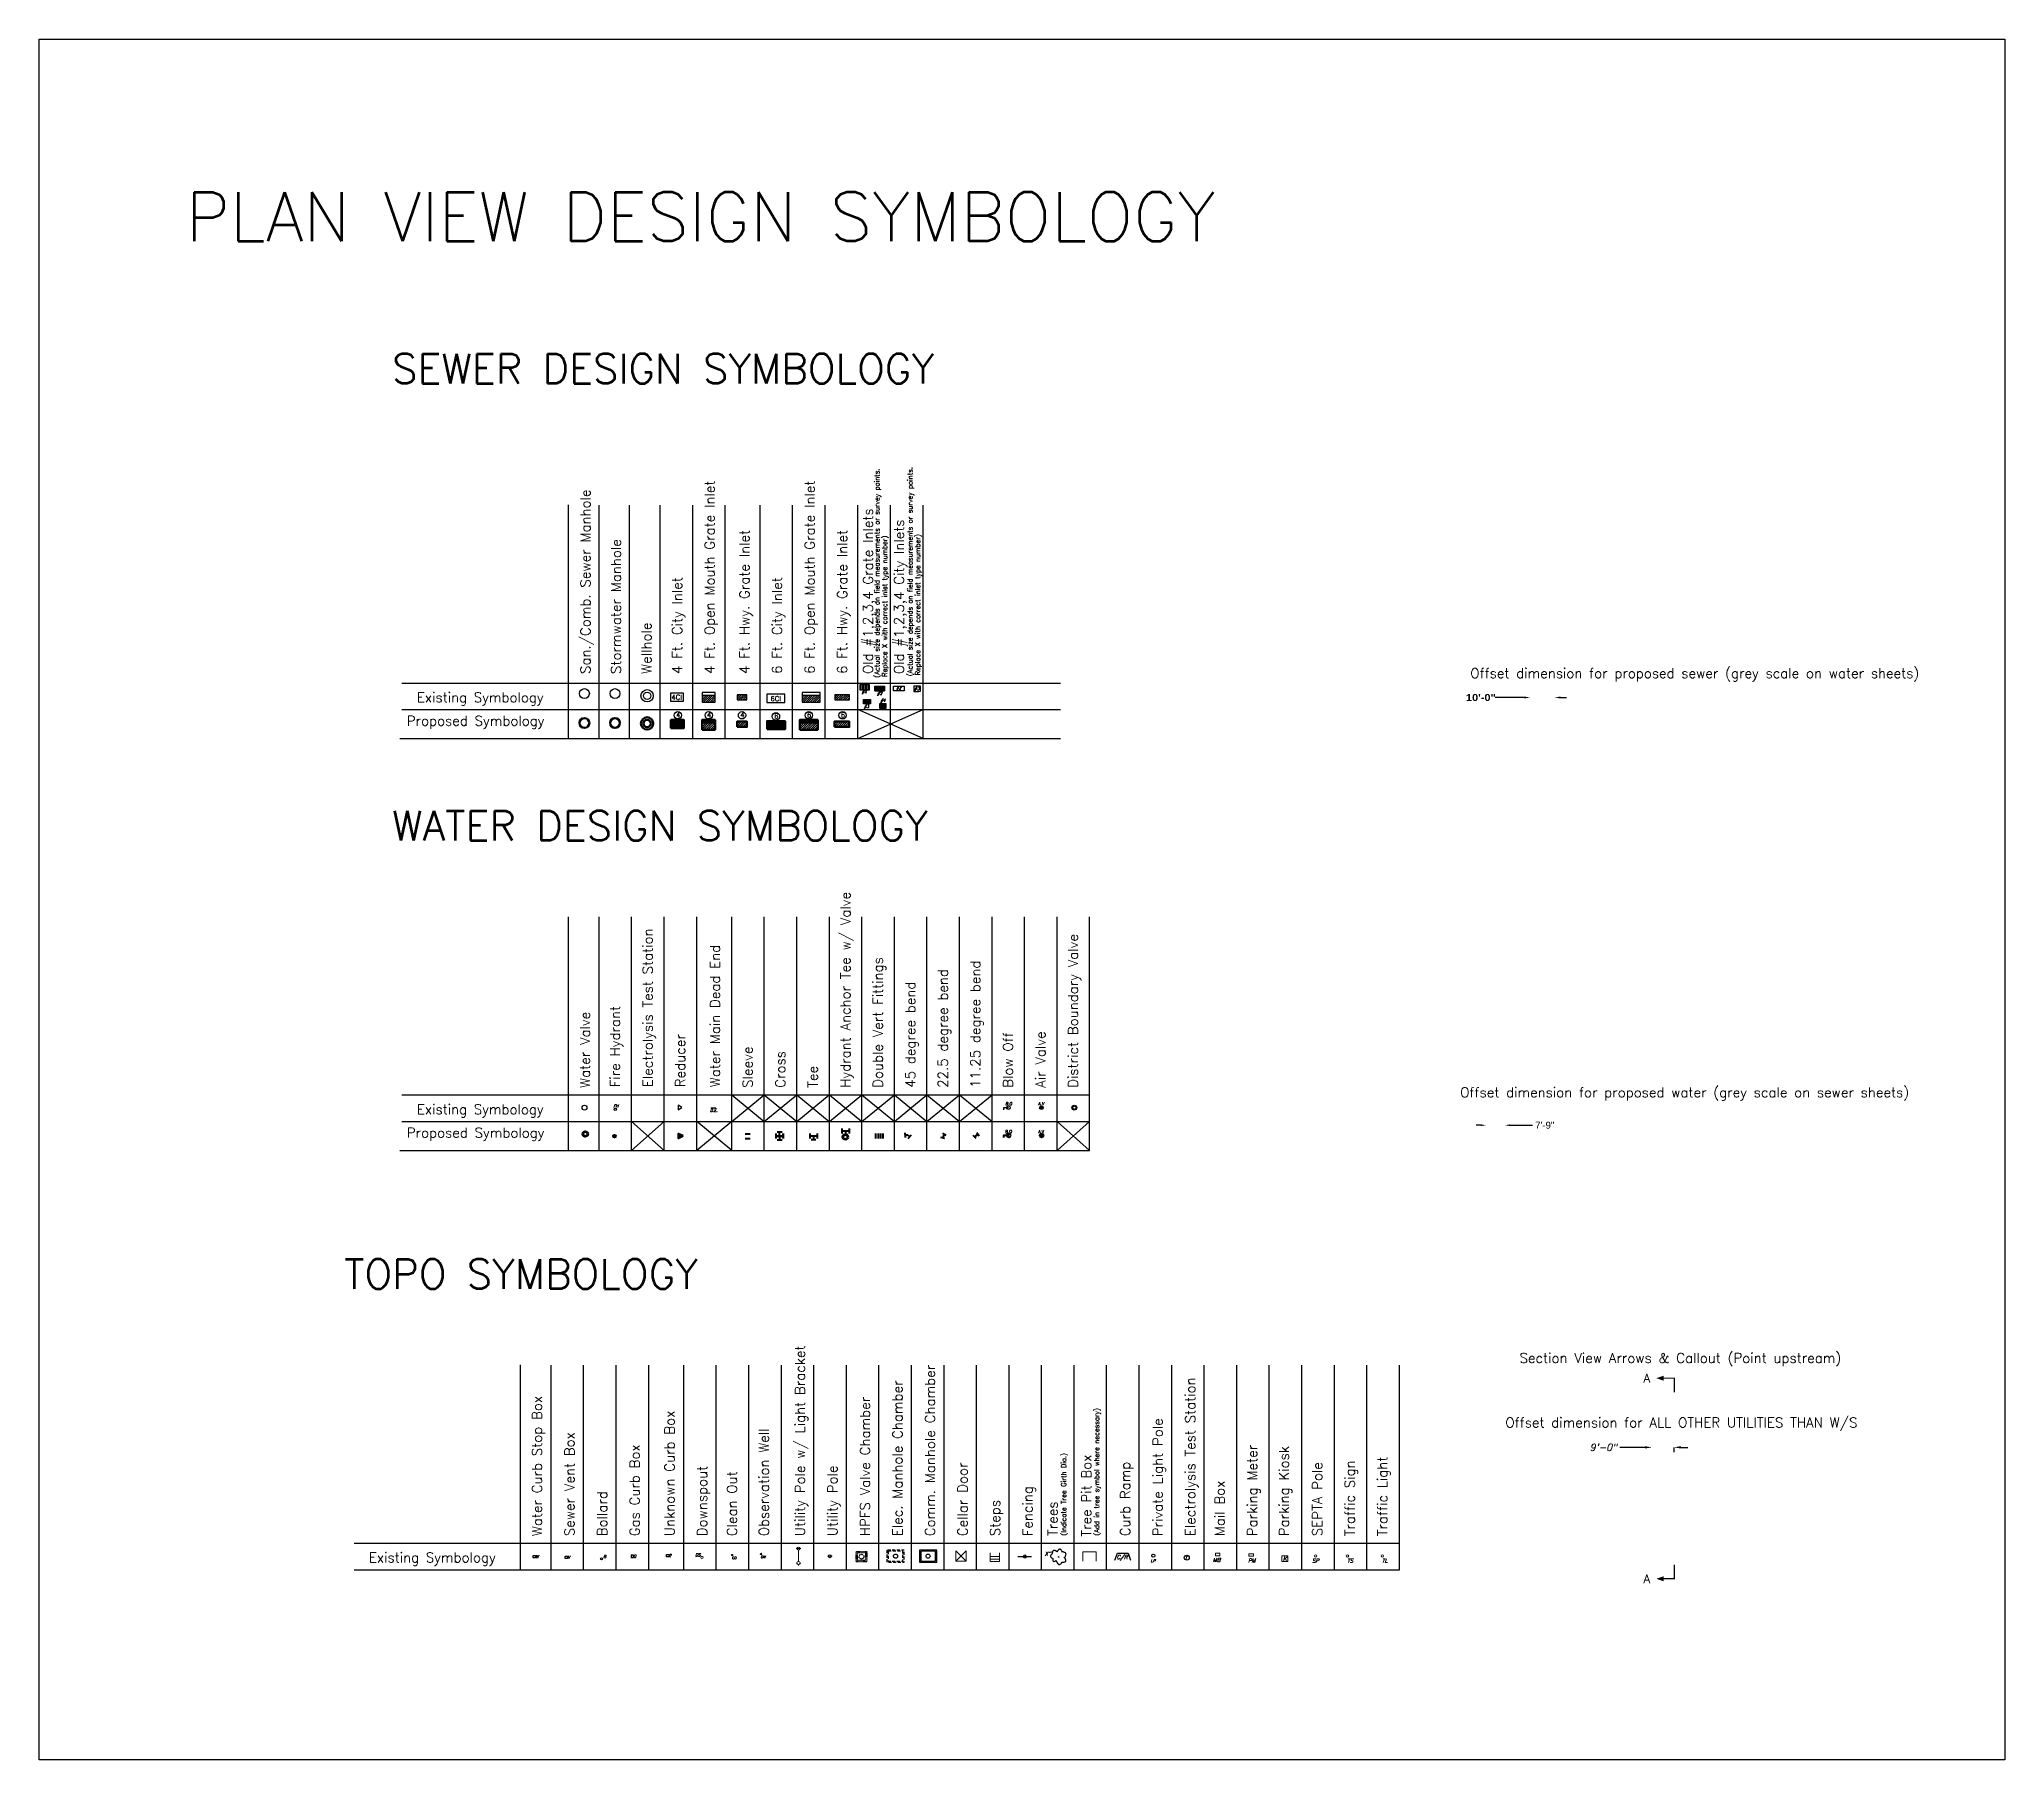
# Model space of a CAD drawing. Header units: feet. Extents: x 2209 to 2699904, y 6315 to 264949.
# Drawn here: x 2209 to 3009, y 7020 to 7720 of the extents above; entities that cross this region are included whole.
import ezdxf
from ezdxf.enums import TextEntityAlignment as Align

# ---------------------------------------------------------------- set-up
doc = ezdxf.new("R2010")
doc.units = ezdxf.units.FT
doc.header["$MEASUREMENT"] = 0
for name, pattern in [('DASHED', [0.75, 0.5, -0.25]), ('HIDDEN', [0.375, 0.25, -0.125]), ('SMPIPE', [0.2, 0.1, -0.1]), ('VERIZON', [1.25, 0.625, -0.0625, 0.125, -0.0625, 0.125, -0.0625, 0.125, -0.0625]), ('WATER', [1, 0.75, -0.0625, 0.125, -0.0625])]:
    doc.linetypes.add(name, pattern=pattern)
for name, color, linetype in [('C-ANNO', 7, 'Continuous'), ('C-ANNO-MATC-PATT', 7, 'Continuous'), ('C-EX-TOPO', 6, 'Continuous'), ('C-EX-TREES', 104, 'Continuous'), ('V-NODE-COMM', 30, 'Continuous'), ('V-NODE-NGAS-CURB', 11, 'Continuous'), ('V-NODE-SSWR', 92, 'Continuous'), ('V-NODE-SSWR-CURB', 92, 'Continuous'), ('V-NODE-STRM', 92, 'Continuous'), ('V-NODE-WATR', 5, 'Continuous'), ('V-NODE-WATR-CURB', 5, 'Continuous')]:
    doc.layers.add(name, color=color, linetype=linetype)
for name, color, linetype, lineweight in [('C-SECT-TEXT', 2, 'Continuous', 50), ('C-SEPT-POLE-TEXT-E', 9, 'Continuous', 25), ('C-SSWR-MHOL', 52, 'Continuous', 50), ('C-SSWR-PIPE', 52, 'Continuous', 70), ('C-SSWR-TEXT', 3, 'Continuous', 40), ('C-STRM-MHOL', 3, 'Continuous', 50), ('C-STRM-STRC', 170, 'Continuous', 50), ('C-STRM-STRC-PATT', 7, 'Continuous', 30), ('C-WATR-FITT', 5, 'Continuous', 40), ('C-WATR-TEXT', 7, 'Continuous', 40), ('C-WATR-VALV', 5, 'Continuous', 70), ('V-EX-TOPO', 6, 'Continuous', 20), ('V-NODE-ELEC', 10, 'VERIZON', 25), ('V-NODE-HPFS', 142, 'WATER', 25), ('V-NODE-MISC', 1, 'Continuous', 25), ('V-SITE-FNCE', 150, 'FENCELINE2', 25), ('V-SITE-VEGE', 80, 'Continuous', 25), ('V-UTIL-DIMS', 7, 'Continuous', 25)]:
    doc.layers.add(name, color=color, linetype=linetype, lineweight=lineweight)
doc.layers.add('V-ROAD-CURB-CONF', color=7, linetype='DASHED', lineweight=25, true_color=0xd99008)
doc.styles.add('Arial Bold', font='arial.ttf', dxfattribs={"height": 0.14})
doc.styles.add('EX-140', font='simplex.shx', dxfattribs={"oblique": 15, "height": 0.14})
doc.styles.add('EXISTING', font='simplex.shx', dxfattribs={"oblique": 15, "height": 2.8})
doc.styles.add('L175', font='romans.shx', dxfattribs={"height": 3.5})
doc.styles.add('PWD-Prop', font='ariblk.ttf', dxfattribs={"height": 0.14})
doc.styles.add('ROMANS', font='romans.shx', dxfattribs={"height": 1.20125e-07})
doc.styles.add('SL60', font='simplex.shx', dxfattribs={"oblique": 15, "height": 1.2})
doc.styles.add('SL80', font='simplex.shx', dxfattribs={"oblique": 15, "height": 1.6})
doc.styles.get("Standard").update_dxf_attribs({"font": 'simplex.shx'})
doc.linetypes.add('FENCELINE2', pattern='A,0.25,-0.1,[132,ltypeshp.shx,S=0.1,R=0,X=-0.1,Y=0],-0.1,1', length=1.45)
doc.dimstyles.new('Copy of PWD-20-Anno', dxfattribs={"dimscale": 20, "dimtxt": 0.14, "dimasz": 0.1, "dimexe": 0.03, "dimexo": 0.1, "dimgap": 0.0625, "dimtad": 0, "dimdec": 0, "dimlfac": 12, "dimzin": 1, "dimdsep": 46, "dimlunit": 4, "dimtxsty": 'Arial Bold', "dimcen": 23, "dimclrd": 256, "dimclre": 256, "dimclrt": 256, "dimadec": 1, "dimazin": 0, "dimtfac": 1, "dimtdec": 0, "dimtofl": 0, "dimtmove": 2, "dimatfit": 1, "dimfxl": 1, "dimtolj": 1, "dimtzin": 1, "dimarcsym": 0})
doc.dimstyles.new('EX-DIMS-UTL', dxfattribs={"dimtxt": 0.14, "dimasz": 0.14, "dimexe": 0.1, "dimexo": 0.1, "dimgap": 0.05, "dimtad": 0, "dimdec": 0, "dimlfac": 12, "dimzin": 1, "dimdsep": 46, "dimlunit": 4, "dimtxsty": 'EX-140', "dimcen": 0.1, "dimclrd": 256, "dimclre": 256, "dimclrt": 256, "dimadec": 0, "dimazin": 0, "dimtfac": 1, "dimtdec": 0, "dimtofl": 0, "dimtmove": 0, "dimatfit": 0, "dimfxl": 1, "dimfxlon": 1, "dimtolj": 1, "dimtzin": 0, "dimlwd": -1, "dimlwe": -1, "dimarcsym": 0})
doc.dimstyles.new('PWD-Proposed', dxfattribs={"dimscale": 0, "dimtxt": 0.14, "dimasz": 0.12, "dimexe": 0.05, "dimexo": 0.05, "dimgap": 0, "dimtad": 0, "dimdec": 0, "dimlfac": 12, "dimzin": 1, "dimdsep": 46, "dimlunit": 3, "dimtxsty": 'PWD-Prop', "dimcen": 0, "dimclrt": 256, "dimadec": 1, "dimazin": 0, "dimtfac": 0.14, "dimtdec": 0, "dimtofl": 0, "dimtmove": 0, "dimatfit": 1, "dimfxl": 1, "dimtolj": 1, "dimtzin": 1, "dimarcsym": 0})

msp = doc.modelspace()

# ---------------------------------------------------------------- texts
at = {"layer": 'C-ANNO'}
for s, height, p in [('PLAN VIEW DESIGN SYMBOLOGY', 20, (2268.539, 7637.845)), ('SEWER DESIGN SYMBOLOGY', 12, (2352.611, 7580.002)), ('Offset dimension for proposed sewer (grey scale on water sheets)', 4, (2791.487, 7460.086)), ('Existing Symbology', 4, (2362.71, 7450.256)), ('Proposed Symbology', 4, (2358.569, 7440.717)), ('WATER DESIGN SYMBOLOGY', 12, (2352.611, 7394.021)), ('Offset dimension for proposed water (grey scale on sewer sheets)', 4, (2787.358, 7289.548)), ('Existing Symbology', 4, (2362.71, 7282.652)), ('Proposed Symbology', 4, (2358.569, 7273.114)), ('TOPO SYMBOLOGY', 12, (2333.084, 7211.638)), ('Section View Arrows & Callout (Point upstream)', 4, (2811.513, 7181.457)), ('Offset dimension for ALL OTHER UTILITIES THAN W/S', 4, (2805.759, 7155.188)), ('Existing Symbology', 4, (2343.183, 7100.27))]:
    msp.add_text(s, height=height, dxfattribs=at).set_placement(p)
for s, height, p in [('(Actual size depends on field measurements or survey points.', 2, (2550.945, 7460.228)), ('(Actual size depends on field measurements or survey points.', 2, (2564.413, 7460.831)), ('San./Comb. Sewer Manhole', 4, (2433.319, 7461.756)), ('4 Ft. Open Mouth Grate Inlet', 4, (2483.847, 7461.756)), ('6 Ft. Open Mouth Grate Inlet', 4, (2524.572, 7461.756)), ('Old #1,2,3,4 Grate Inlets', 4, (2548.297, 7461.756)), ('4 Ft. Hwy. Grate Inlet', 4, (2498.039, 7461.756)), ('6 Ft. Hwy. Grate Inlet', 4, (2537.811, 7461.756)), ('Old #1,2,3,4 City Inlets', 4, (2560.957, 7461.705)), ('Stormwater Manhole', 4, (2445.73, 7461.756)), ('4 Ft. City Inlet', 4, (2470.608, 7461.756)), ('6 Ft. City Inlet', 4, (2511.278, 7461.756)), ('Wellhole', 4, (2458.142, 7461.756)), ('Hydrant Anchor Tee w/ Valve', 4, (2539.136, 7293.366)), ('Electrolysis Test Station', 4, (2458.639, 7293.598)), ('District Boundary Valve', 4, (2631.755, 7293.366)), ('Water Main Dead End', 4, (2486.069, 7293.598)), ('Double Vert Fittings', 4, (2552.32, 7293.366)), ('11.25 degree bend', 4, (2592.037, 7293.366)), ('11.25 degree bend', 4, (2592.037, 7293.366)), ('22.5 degree bend', 4, (2578.798, 7293.366)), ('45 degree bend', 4, (2565.559, 7293.366)), ('Water Valve', 4, (2433.109, 7293.289)), ('Fire Hydrant', 4, (2445.345, 7293.598)), ('Reducer', 4, (2471.878, 7293.598)), ('Blow Off', 4, (2605.277, 7293.366)), ('Air Valve', 4, (2618.516, 7293.366)), ('Sleeve', 4, (2499.309, 7293.366)), ('Cross', 4, (2512.603, 7293.366)), ('Tee', 4, (2525.842, 7293.366)), ('Utility Pole w/ Light Bracket', 4, (2520.612, 7110.907)), ('Comm. Manhole Chamber', 4, (2573.569, 7110.907)), ('Elec. Manhole Chamber', 4, (2560.329, 7110.907)), ('Electrolysis Test Station ', 4, (2679.482, 7110.907)), ('Water Curb Stop Box', 4, (2413.582, 7110.907)), ('Unknown Curb Box', 4, (2467.546, 7110.907)), ('HPFS Valve Chamber', 4, (2547.09, 7110.907)), ('(Add in tree symbol where necessary)', 2, (2640.381, 7111.116)), ('Sewer Vent Box', 4, (2426.821, 7110.907)), ('Observation Well', 4, (2505.941, 7110.907)), ('Private Light Pole', 4, (2666.243, 7110.907)), ('Gas Curb Box', 4, (2453.354, 7110.907)), ('(Indicate Tree Girth Dia.)', 2, (2626.951, 7111.116)), ('Parking Meter', 4, (2704.694, 7110.907)), ('Parking Kiosk', 4, (2717.617, 7110.907)), ('Downspout', 4, (2480.785, 7110.907)), ('Clean Out', 4, (2492.94, 7110.907)), ('Utility Pole', 4, (2533.851, 7110.907)), ('Cellar Door', 4, (2586.808, 7110.907)), ('Tree Pit Box', 4, (2637.213, 7110.715)), ('Curb Ramp', 4, (2653.004, 7110.907)), ('SEPTA Pole', 4, (2731.172, 7110.907)), ('Traffic Sign', 4, (2744.411, 7110.907)), ('Traffic Light', 4, (2757.651, 7110.907)), ('Bollard', 4, (2440.115, 7110.907)), ('Fencing', 4, (2613.286, 7110.907)), ('Mail Box', 4, (2691.455, 7110.907)), ('Steps', 4, (2600.047, 7110.907)), ('Trees', 4, (2623.453, 7110.997))]:
    msp.add_text(s, height=height, rotation=90, dxfattribs=at).set_placement(p)
at = {"layer": 'C-ANNO-MATC-PATT', "char_height": 2, "width": 69, "attachment_point": 1, "rotation": 90}
for insert in [(2552.052, 7460.574), (2565.521, 7461.177)]:
    msp.add_mtext('Replace X with correct inlet type number)', dxfattribs=dict(at, insert=insert))
at = {"layer": 'C-EX-TOPO', "linetype": 'Continuous', "style": 'EXISTING', "oblique": 15}
msp.add_text('C/R', height=1.6, rotation=0.019588, dxfattribs=at).set_placement((2649.759, 7102.443), align=Align.MIDDLE_CENTER)
at = {"layer": 'C-SECT-TEXT', "style": 'L175'}
for rotation, p in [(359.999857, (2863.349, 7175.25)), (0.000143, (2863.349, 7093.582))]:
    msp.add_text('A', height=3.6, rotation=rotation, dxfattribs=at).set_placement(p, align=Align.MIDDLE)
at = {"layer": 'C-STRM-STRC-PATT'}
for s, p in [('4', (2468.205, 7444.074)), ('4', (2480.778, 7444.074)), ('4', (2494.328, 7444.074)), ('6', (2508.131, 7443.627)), ('6', (2521.503, 7444.074)), ('6', (2535.262, 7444.074))]:
    msp.add_text(s, height=2, dxfattribs=at).set_placement(p)
at = {"layer": 'V-EX-TOPO', "linetype": 'ByBlock', "style": 'EXISTING', "oblique": 15}
msp.add_text('B', height=1.2, rotation=0, dxfattribs=at).set_placement((2439.123, 7103.262), align=Align.TOP_CENTER)
at = {"layer": 'V-EX-TOPO', "style": 'EXISTING', "oblique": 15}
msp.add_text('DS', height=1.2, rotation=359.637262, dxfattribs=at).set_placement((2476.029, 7103.324), align=Align.MIDDLE_LEFT)
at = {"layer": 'V-NODE-STRM'}
for s, p in [('4CI', (2466.369, 7451.306)), ('6CI', (2506.672, 7450.713))]:
    msp.add_text(s, height=2, dxfattribs=at).set_placement(p)
at = {"layer": 'V-NODE-STRM', "style": 'SL80', "oblique": 15}
msp.add_text('#X', height=1.2, dxfattribs=at).set_placement((2543.741, 7453.911))
at = {"layer": 'V-NODE-STRM', "char_height": 1.2, "attachment_point": 1, "style": 'SL80'}
for s, insert, rotation in [('#2', (2557.763, 7456.688), 360), ('#3', (2565.172, 7456.42), 360), ('#3', (2544.589, 7449.166), 0), ('#2', (2549.993, 7454.428), 0), ('#4', (2551.35, 7451.623), 0)]:
    msp.add_mtext_dynamic_manual_height_columns(s, width=2.88893, gutter_width=8, heights=[0], dxfattribs=dict(at, insert=insert, rotation=rotation))
at = {"layer": 'V-NODE-WATR', "style": 'EXISTING', "oblique": 15}
msp.add_text('FH', height=1.2, dxfattribs=at).set_placement((2442.691, 7285.966), align=Align.MIDDLE_LEFT)
msp.add_text('D.E.', height=1.2, rotation=0, dxfattribs=at).set_placement((2482.022, 7284.17), align=Align.MIDDLE_LEFT)
at = {"layer": 'V-SITE-VEGE', "insert": (2619.458, 7103.82), "char_height": 1.6, "width": 0.00000000773, "attachment_point": 5, "rotation": 1.17177, "style": 'EXISTING'}
msp.add_mtext('X"', dxfattribs=at)

# ---------------------------------------------------------------- blocks, each defined once
blk = doc.blocks.new('Gas Box')
at = {"color": 0, "linetype": 'Continuous'}
blk.add_lwpolyline([(-0.5, -0.5), (0.5, -0.5), (0.5, 0.5), (-0.5, 0.5)], close=True, dxfattribs=at)
at = {"color": 0, "linetype": 'Continuous', "style": 'EXISTING', "oblique": 15}
blk.add_text('G', height=1.2, dxfattribs=at).set_placement((1, 0), align=Align.MIDDLE_CENTER)
blk = doc.blocks.new('water box')
at = {"color": 0, "linetype": 'Continuous'}
blk.add_lwpolyline([(0.5, 0.5), (0.5, -0.5), (-0.5, -0.5), (-0.5, 0.5)], close=True, dxfattribs=at)
at = {"color": 0, "linetype": 'Continuous', "style": 'EXISTING', "oblique": 15}
blk.add_text('W', height=1.2, dxfattribs=at).set_placement((0.5, 0), align=Align.MIDDLE_LEFT)
blk = doc.blocks.new('Vent Box')
blk.add_lwpolyline([(-0.5, -0.5), (-0.5, 0.5), (0.5, 0.5), (0.5, -0.5)], close=True)
at = {"style": 'SL60', "oblique": 15}
blk.add_text('V', height=1.2, dxfattribs=at).set_placement((0.5, -0.5))
blk = doc.blocks.new('Unknown Curb Box')
at = {"color": 0, "linetype": 'Continuous'}
blk.add_lwpolyline([(0.5, 0.5), (0.5, -0.5), (-0.5, -0.5), (-0.5, 0.5)], close=True, dxfattribs=at)
at = {"color": 0, "linetype": 'Continuous', "style": 'EXISTING', "oblique": 15}
blk.add_text('?', height=1.2, dxfattribs=at).set_placement((0.5, 0), align=Align.MIDDLE_LEFT)
blk = doc.blocks.new('PE Pole w-Light')
at = {"color": 0}
for p, q in [((0, 0.98), (0, -0.98)), ((5.9, 0.98), (5.9, 0.63)), ((0.63, 0), (5.28, 0)), ((5.9, -0.63), (5.9, -0.98)), ((6.53, 0), (6.88, 0))]:
    blk.add_line(p, q, dxfattribs=at)
for centre in [(0, 0), (5.9, 0)]:
    blk.add_circle(centre, 0.625, dxfattribs=at)
blk = doc.blocks.new('PE Pole')
at = {"color": 0}
blk.add_line((-0.98, 0), (0.98, 0), dxfattribs=at)
blk.add_circle((0, 0), 0.625, dxfattribs=at)
blk = doc.blocks.new('Manhole')
blk.add_circle((0, 0), 0.5)
blk = doc.blocks.new('Tree')
for points in [[(-0.25, 0.02), (0.25, -0.02)], [(-0.01, -0.25), (0.01, 0.25)]]:
    blk.add_lwpolyline(points)
at = {"layer": 'C-EX-TREES', "color": 0, "linetype": 'Continuous'}
blk.add_lwpolyline([(-1.63, -1.8), (-1.36, -2.26), (-1.11, -2.53), (-0.88, -2.64), (-0.68, -2.63), (-0.5, -2.52), (-0.35, -2.36), (-0.23, -2.18), (-0.14, -2.01), (-0.09, -1.88), (-0.06, -1.8), (-0.04, -1.75), (-0.03, -1.74), (-0.01, -1.76), (0.02, -1.8), (0.09, -1.87), (0.19, -1.96), (0.33, -2.06), (0.51, -2.17), (0.72, -2.28), (0.95, -2.38), (1.18, -2.45), (1.41, -2.49), (1.62, -2.5), (1.81, -2.45), (1.97, -2.35), (2.09, -2.21), (2.18, -2.03), (2.25, -1.84), (2.29, -1.63), (2.31, -1.44), (2.32, -1.27), (2.31, -1.13), (2.3, -1.03), (2.28, -0.97), (2.26, -0.94), (2.25, -0.92), (2.26, -0.91), (2.28, -0.9), (2.33, -0.88), (2.42, -0.83), (2.54, -0.76), (2.68, -0.66), (2.84, -0.54), (2.99, -0.4), (3.13, -0.24), (3.24, -0.08), (3.31, 0.08), (3.33, 0.24), (3.28, 0.4), (3.18, 0.54), (3.03, 0.68), (2.86, 0.79), (2.68, 0.9), (2.5, 0.98), (2.33, 1.04), (2.19, 1.07), (2.09, 1.08), (2.03, 1.08), (2, 1.06), (1.99, 1.05), (2, 1.05), (2.02, 1.08), (2.04, 1.13), (2.07, 1.23), (2.08, 1.38), (2.09, 1.56), (2.08, 1.77), (2.05, 1.99), (2, 2.22), (1.92, 2.42), (1.81, 2.6), (1.66, 2.75), (1.48, 2.84), (1.28, 2.88), (1.05, 2.89), (0.83, 2.86), (0.61, 2.82), (0.41, 2.76), (0.25, 2.69), (0.12, 2.62), (0.05, 2.57), (0.02, 2.52), (0.01, 2.49), (0.03, 2.47), (0.04, 2.46), (0.05, 2.47), (0.03, 2.5), (-0.02, 2.55), (-0.12, 2.62), (-0.26, 2.7), (-0.43, 2.79), (-0.61, 2.86), (-0.81, 2.92), (-1, 2.96), (-1.18, 2.95), (-1.34, 2.9), (-1.48, 2.8), (-1.58, 2.65), (-1.67, 2.48), (-1.73, 2.28), (-1.77, 2.08), (-1.79, 1.89), (-1.81, 1.71), (-1.81, 1.57), (-1.81, 1.46), (-1.81, 1.39), (-1.81, 1.36), (-1.83, 1.34), (-1.85, 1.34), (-1.9, 1.35), (-1.97, 1.37), (-2.08, 1.38), (-2.21, 1.38), (-2.38, 1.36), (-2.55, 1.33), (-2.73, 1.28), (-2.91, 1.22), (-3.07, 1.13), (-3.2, 1.02), (-3.29, 0.89), (-3.33, 0.73), (-3.34, 0.56), (-3.31, 0.37), (-3.26, 0.19), (-3.19, 0.02), (-3.11, -0.13), (-3.03, -0.26), (-2.95, -0.34), (-2.89, -0.39), (-2.84, -0.4), (-2.81, -0.4), (-2.8, -0.39), (-2.8, -0.39), (-2.83, -0.42), (-2.87, -0.49), (-2.93, -0.62), (-3, -0.81), (-3.07, -1.05), (-3.09, -1.29), (-3.05, -1.53), (-2.92, -1.73), (-2.65, -1.86), (-2.24, -1.89), (-1.63, -1.8)], dxfattribs=at)
blk = doc.blocks.new('Vertical Bends')
for p, q in [((0, 1), (0, -1)), ((1, 1), (1, -1)), ((2, 1), (2, -1)), ((3, 1), (3, -1))]:
    blk.add_line(p, q)
blk = doc.blocks.new('SLEEVE')
for p, q in [((35233.13, -19720.95), (35231.13, -19720.95)), ((35233.13, -19722.95), (35231.13, -19722.95))]:
    blk.add_line(p, q)
blk = doc.blocks.new('CROSS')
for p, q in [((35232.83, -19655.58), (35230.83, -19655.58)), ((35231.83, -19657.08), (35231.83, -19655.58)), ((35230.33, -19656.08), (35230.33, -19658.08)), ((35230.33, -19656.08), (35230.33, -19658.08)), ((35230.33, -19657.08), (35233.33, -19657.08)), ((35233.33, -19657.08), (35230.33, -19657.08)), ((35230.83, -19658.58), (35232.83, -19658.58)), ((35231.83, -19657.08), (35231.83, -19658.58)), ((35233.33, -19656.08), (35233.33, -19658.08)), ((35233.33, -19658.08), (35233.33, -19656.08))]:
    blk.add_line(p, q)
blk = doc.blocks.new('REDUCER')
at = {"lineweight": 50}
h = blk.add_hatch(color=256, dxfattribs=at)
h.dxf.hatch_style = 1
h.paths.add_polyline_path([(35233.24, -19713.93), (35231.24, -19714.85), (35231.24, -19713.02)])
at = {"lineweight": 50, "flags": 128}
blk.add_lwpolyline([(35233.24, -19713.93), (35231.24, -19714.85), (35231.24, -19713.02)], close=True, dxfattribs=at)
blk = doc.blocks.new('TEE')
for p, q in [((35230.33, -19664.09), (35230.33, -19666.09)), ((35230.33, -19664.09), (35230.33, -19666.09)), ((35230.33, -19665.09), (35233.33, -19665.09)), ((35230.83, -19666.59), (35232.83, -19666.59)), ((35231.83, -19665.09), (35231.83, -19666.59)), ((35233.33, -19664.09), (35233.33, -19666.09))]:
    blk.add_line(p, q)
blk = doc.blocks.new('45 BEND')
for p, q in [((35232.1, -19682.92), (35230.69, -19681.51)), ((35233.1, -19682.51), (35233.1, -19680.51))]:
    blk.add_line(p, q)
at = {"flags": 128}
blk.add_lwpolyline([(35231.39, -19682.21), (35232.1, -19681.51), (35233.1, -19681.51)], dxfattribs=at)
blk = doc.blocks.new('HYDRANT')
h = blk.add_hatch(color=256)
h.dxf.hatch_style = 1
h.paths.add_polyline_path([(35225.99, -19641.28, 1), (35224.99, -19641.28, 1)])
blk.add_circle((35225.49, -19641.28), 0.5)
blk = doc.blocks.new('E_Bd_11_')
at = {"linetype": 'Continuous'}
for p, q in [((-0.39, 0.59), (-0.59, -0.39)), ((0, 0), (-0.49, 0.1)), ((0, 0), (0.5, 0)), ((0.5, 0.5), (0.5, -0.5))]:
    blk.add_line(p, q, dxfattribs=at)
blk = doc.blocks.new('E_Bd_22_')
at = {"linetype": 'Continuous'}
for p, q in [((-0.46, 0.19), (-0.66, -0.27)), ((-0.26, 0.65), (-0.46, 0.19)), ((0, 0), (-0.46, 0.19)), ((0, 0), (0.5, 0)), ((0.5, 0.5), (0.5, -0.5))]:
    blk.add_line(p, q, dxfattribs=at)
blk = doc.blocks.new('*D147')
at = {"layer": 'C-SSWR-TEXT', "color": 0, "lineweight": -2, "transparency": 16777216}
for p, q in [((2813.42, 7452.18), (2801.65, 7452.18)), ((2828.22, 7452.19), (2830.62, 7452.19))]:
    blk.add_line(p, q, dxfattribs=at)
at = {"layer": 'C-SSWR-TEXT', "color": 0, "transparency": 16777216}
for points in [[(2813.42, 7452.58), (2813.42, 7451.78), (2815.82, 7452.18)], [(2828.22, 7452.59), (2828.22, 7451.79), (2825.82, 7452.19)]]:
    blk.add_solid(points, dxfattribs=at)
at = {"layer": 'Defpoints', "color": 0, "transparency": 16777216}
for p in [(2825.82, 7452.19), (2815.82, 7442.39), (2825.83, 7442.39)]:
    blk.add_point(p, dxfattribs=at)
at = {"layer": 'C-SSWR-TEXT', "transparency": 16777216, "insert": (2795.77, 7452.17), "char_height": 2.8, "attachment_point": 5, "rotation": 0.0268, "style": 'PWD-Prop'}
blk.add_mtext('\\A1;10\'-0"', dxfattribs=at)
blk = doc.blocks.new('*D148')
at = {"layer": 'C-WATR-TEXT', "lineweight": -2, "transparency": 16777216}
for p, q in [((2795.83, 7278.15), (2793.83, 7278.15)), ((2807.58, 7278.15), (2816.82, 7278.15))]:
    blk.add_line(p, q, dxfattribs=at)
at = {"layer": 'C-WATR-TEXT', "transparency": 16777216}
for points in [[(2795.83, 7278.49), (2795.83, 7277.82), (2797.83, 7278.15)], [(2807.58, 7278.49), (2807.58, 7277.82), (2805.58, 7278.15)]]:
    blk.add_solid(points, dxfattribs=at)
at = {"layer": 'Defpoints', "color": 0, "transparency": 16777216}
for p in [(2797.83, 7283.9), (2805.58, 7283.9), (2797.83, 7278.15)]:
    blk.add_point(p, dxfattribs=at)
at = {"layer": 'C-WATR-TEXT', "transparency": 16777216, "insert": (2821.78, 7278.15), "char_height": 2.8, "attachment_point": 5, "style": 'Arial Bold'}
blk.add_mtext('\\A1;7\'-9"', dxfattribs=at)
blk = doc.blocks.new('*D149')
at = {"layer": 'Defpoints', "color": 0, "transparency": 16777216}
for p in [(2865.38, 7147.12), (2865.38, 7147.09), (2874.38, 7147.12)]:
    blk.add_point(p, dxfattribs=at)
at = {"layer": 'V-UTIL-DIMS', "transparency": 16777216}
for p, q in [((2862.58, 7147.09), (2852.41, 7147.09)), ((2874.38, 7147.09), (2874.38, 7145.09)), ((2877.18, 7147.09), (2879.98, 7147.09))]:
    blk.add_line(p, q, dxfattribs=at)
for points in [[(2862.58, 7147.55), (2862.58, 7146.62), (2865.38, 7147.09)], [(2877.18, 7147.55), (2877.18, 7146.62), (2874.38, 7147.09)]]:
    blk.add_solid(points, dxfattribs=at)
at = {"layer": 'V-UTIL-DIMS', "transparency": 16777216, "insert": (2845.57, 7147.09), "char_height": 2.8, "attachment_point": 5, "style": 'EX-140'}
blk.add_mtext('\\A1;9\'-0"', dxfattribs=at)
blk = doc.blocks.new('BLOW OFF')
at = {"layer": 'V-NODE-WATR', "flags": 128}
blk.add_lwpolyline([(2603.5, 7285.29), (2601.45, 7285.29), (2601.45, 7284.47)], dxfattribs=at)
at = {"layer": 'V-NODE-WATR'}
blk.add_circle((2603.5, 7285.29), 0.75, dxfattribs=at)
at = {"layer": 'V-NODE-WATR', "style": 'EXISTING', "oblique": 15}
blk.add_text('B.O', height=1.2, dxfattribs=at).set_placement((2602.15, 7286.9), align=Align.MIDDLE_LEFT)
blk = doc.blocks.new('Proposed Blow off')
at = {"layer": 'C-WATR-FITT', "flags": 128}
blk.add_lwpolyline([(2603.58, 7273.95), (2601.53, 7273.95), (2601.53, 7273.13)], dxfattribs=at)
at = {"layer": 'C-WATR-FITT'}
blk.add_circle((2603.58, 7273.95), 0.75, dxfattribs=at)
at = {"layer": 'C-WATR-FITT', "style": 'ROMANS'}
blk.add_text('B.O', height=1.2, dxfattribs=at).set_placement((2602.23, 7275.56), align=Align.MIDDLE_LEFT)
blk = doc.blocks.new('PROPOSED AIR VALVE')
at = {"layer": 'C-WATR-FITT'}
h = blk.add_hatch(color=256, dxfattribs=at)
h.dxf.hatch_style = 1
h.paths.add_polyline_path([(2616.22, 7273.95, 1), (2617.72, 7273.95, 1)])
blk.add_circle((2616.97, 7273.95), 0.75, dxfattribs=at)
at = {"layer": 'C-WATR-FITT', "style": 'ROMANS'}
blk.add_text('A.V', height=1.2, dxfattribs=at).set_placement((2615.62, 7275.56), align=Align.MIDDLE_LEFT)
blk = doc.blocks.new('AIR VALVE')
at = {"layer": 'V-NODE-WATR'}
h = blk.add_hatch(color=256, dxfattribs=at)
h.dxf.hatch_style = 1
h.paths.add_polyline_path([(2617.64, 7285.29, 1), (2616.14, 7285.29, 1)])
blk.add_circle((2616.89, 7285.29), 0.75, dxfattribs=at)
at = {"layer": 'V-NODE-WATR', "style": 'EXISTING', "oblique": 15}
blk.add_text('A.V', height=1.2, dxfattribs=at).set_placement((2615.54, 7286.9), align=Align.MIDDLE_LEFT)
blk = doc.blocks.new('District Boundary Valve')
at = {"layer": 'V-NODE-WATR'}
for radius in [1, 0.75]:
    blk.add_circle((2630.3, 7285.29), radius, dxfattribs=at)
blk = doc.blocks.new('Electrolysis Test Station')
at = {"layer": 'V-NODE-WATR', "lineweight": 25}
blk.add_circle((2649.54, 7102.21), 1, dxfattribs=at)
at = {"layer": 'V-NODE-WATR', "lineweight": 25, "style": 'EXISTING', "oblique": 15}
blk.add_text('T', height=1.2, dxfattribs=at).set_placement((2649.24, 7101.54), align=Align.CENTER)
blk = doc.blocks.new('*U165')
at = {"layer": 'V-EX-TOPO', "linetype": 'Continuous'}
blk.add_lwpolyline([(-0.025, 0.025), (-0.025, -0.025), (0.058, -0.025), (0.058, 0.025)], close=True, dxfattribs=at)
at = {"layer": 'V-EX-TOPO', "style": 'EXISTING', "oblique": 15}
blk.add_text('MB', height=0.08, dxfattribs=at).set_placement((-0.082, -0.112), align=Align.MIDDLE_LEFT)
blk = doc.blocks.new('*U164')
at = {"layer": 'V-EX-TOPO', "linetype": 'Continuous'}
blk.add_lwpolyline([(-0.049, 0.025), (-0.049, -0.025), (0.042, -0.025), (0.042, 0.025)], close=True, dxfattribs=at)
at = {"layer": 'V-EX-TOPO', "style": 'EXISTING', "oblique": 15}
blk.add_text('PM', height=0.08, dxfattribs=at).set_placement((-0.068, -0.112), align=Align.MIDDLE_LEFT)
blk = doc.blocks.new('*U158')
at = {"linetype": 'Continuous'}
blk.add_circle((0, 0), 0.025, dxfattribs=at)
at = {"layer": 'C-SEPT-POLE-TEXT-E', "linetype": 'Continuous', "style": 'EXISTING', "oblique": 15}
blk.add_text('SP', height=0.08, dxfattribs=at).set_placement((-0.071, -0.095), align=Align.MIDDLE_LEFT)
blk = doc.blocks.new('Traffic Signs')
at = {"layer": 'V-EX-TOPO', "linetype": 'Continuous'}
blk.add_circle((0, 0), 0.025, dxfattribs=at)
at = {"layer": 'V-EX-TOPO', "linetype": 'Continuous', "style": 'EXISTING', "oblique": 15}
blk.add_text('TS', height=0.08, dxfattribs=at).set_placement((-0.008, -0.095), align=Align.MIDDLE_LEFT)
blk = doc.blocks.new('Traffic Light')
at = {"layer": 'V-EX-TOPO', "linetype": 'Continuous'}
blk.add_circle((0, 0), 0.025, dxfattribs=at)
at = {"layer": 'V-EX-TOPO', "linetype": 'Continuous', "style": 'EXISTING', "oblique": 15}
blk.add_text('TL', height=0.08, dxfattribs=at).set_placement((-0.008, -0.095), align=Align.MIDDLE_LEFT)
blk = doc.blocks.new('Light Pole')
at = {"layer": 'V-NODE-ELEC', "linetype": 'Continuous'}
blk.add_circle((2635.9, 7103), 0.625, dxfattribs=at)
at = {"layer": 'V-NODE-ELEC', "linetype": 'Continuous', "style": 'EXISTING', "oblique": 15}
blk.add_text('LP', height=1.2, dxfattribs=at).set_placement((2634.82, 7100.91), align=Align.MIDDLE_LEFT)
blk = doc.blocks.new('Clean Out')
at = {"layer": 'V-EX-TOPO', "linetype": 'Continuous'}
blk.add_circle((0, 0), 0.025, dxfattribs=at)
at = {"layer": 'V-EX-TOPO', "linetype": 'Continuous', "style": 'EXISTING', "oblique": 15}
blk.add_text('CO', height=0.08, dxfattribs=at).set_placement((-0.008, -0.095), align=Align.MIDDLE_LEFT)
blk = doc.blocks.new('Observation Well')
at = {"layer": 'V-EX-TOPO', "linetype": 'Continuous'}
blk.add_circle((0, 0), 0.025, dxfattribs=at)
at = {"layer": 'V-EX-TOPO', "linetype": 'Continuous', "style": 'EXISTING', "oblique": 15}
blk.add_text('OW', height=0.08, dxfattribs=at).set_placement((-0.008, -0.095), align=Align.MIDDLE_LEFT)
blk = doc.blocks.new('Parking Kiosk')
at = {"layer": 'V-EX-TOPO', "linetype": 'Continuous'}
blk.add_lwpolyline([(-0.049, 0.037), (-0.049, -0.056), (0.048, -0.056), (0.048, 0.037)], close=True, dxfattribs=at)
at = {"layer": 'V-EX-TOPO', "style": 'EXISTING', "oblique": 15}
blk.add_text('K', height=0.08, dxfattribs=at).set_placement((-0.032, -0.007), align=Align.MIDDLE_LEFT)

# ---------------------------------------------------------------- dimensions: what is measured, and where the dimension line sits
at = {"layer": 'C-SSWR-TEXT'}
dim = msp.add_linear_dim(base=(2825.822, 7452.187), p1=(2815.822, 7442.386), p2=(2825.826, 7442.391), angle=0.026805, dimstyle='PWD-Proposed', override={"dimse1": 1, "dimse2": 1}, dxfattribs=at)
dim.commit()
dim.dimension.update_dxf_attribs({"geometry": '*D147', "text_midpoint": (2795.769, 7452.172), "dimtype": 161})
at = {"layer": 'C-WATR-TEXT'}
dim = msp.add_linear_dim(base=(2797.833, 7278.153), p1=(2805.583, 7283.899), p2=(2797.833, 7283.899), angle=180, dimstyle='Copy of PWD-20-Anno', override={"dimse1": 1, "dimse2": 1}, dxfattribs=at)
dim.commit()
dim.dimension.update_dxf_attribs({"geometry": '*D148', "text_midpoint": (2821.778, 7278.153), "dimtype": 161})
at = {"layer": 'V-UTIL-DIMS'}
dim = msp.add_linear_dim(base=(2865.383, 7147.088), p1=(2874.383, 7147.12), p2=(2865.383, 7147.12), angle=180, dimstyle='EX-DIMS-UTL', override={"dimse2": 1}, dxfattribs=at)
dim.commit()
dim.dimension.update_dxf_attribs({"geometry": '*D149', "text_midpoint": (2845.573, 7147.088), "dimtype": 161})

# ---------------------------------------------------------------- hatches: boundary and pattern name
at = {"layer": 'C-STRM-STRC-PATT'}
h = msp.add_hatch(color=256, dxfattribs=at)
h.dxf.hatch_style = 1
h.paths.add_polyline_path([(2471.403, 7439.733), (2471.403, 7443.063), (2466.073, 7443.063), (2466.073, 7439.733)])
h = msp.add_hatch(color=256, dxfattribs=at)
h.dxf.hatch_style = 1
h.paths.add_polyline_path([(2484.084, 7441.975), (2484.084, 7443.058), (2478.754, 7443.058), (2478.754, 7441.975)])
h = msp.add_hatch(dxfattribs=at)
h.set_pattern_fill('ANSI31', color=256, scale=5)
h.set_pattern_definition([(45, (11.5838, -11.2075), (-0.44194174, 0.44194174), [])])
h.paths.add_polyline_path([(2478.754, 7441.975), (2478.754, 7439.058), (2484.084, 7439.058), (2484.084, 7441.975)])
h = msp.add_hatch(dxfattribs=at)
h.set_pattern_fill('ANSI31', color=256, scale=5)
h.set_pattern_definition([(45, (12.86777, -9.6691), (-0.44194174, 0.44194174), [])])
h.paths.add_polyline_path([(2493.014, 7442.39), (2493.014, 7440.249), (2497.014, 7440.249), (2497.014, 7442.39)])
h = msp.add_hatch(color=256, dxfattribs=at)
h.dxf.hatch_style = 1
h.paths.add_polyline_path([(2512.572, 7439.287), (2512.572, 7442.617), (2505.242, 7442.617), (2505.242, 7439.287)])
h = msp.add_hatch(color=256, dxfattribs=at)
h.dxf.hatch_style = 1
h.paths.add_polyline_path([(2525.88, 7443.058), (2518.55, 7443.058), (2518.55, 7441.975), (2525.88, 7441.975)])
h = msp.add_hatch(dxfattribs=at)
h.set_pattern_fill('ANSI31', color=256, scale=5)
h.set_pattern_definition([(45, (51.3801, -11.2075), (-0.44194174, 0.44194174), [])])
h.paths.add_polyline_path([(2518.55, 7441.975), (2518.55, 7439.058), (2525.88, 7439.058), (2525.88, 7441.975)])
h = msp.add_hatch(dxfattribs=at)
h.set_pattern_fill('ANSI31', color=256, scale=5)
h.set_pattern_definition([(45, (52.50655, -9.6691), (-0.44194174, 0.44194174), [])])
h.paths.add_polyline_path([(2532.653, 7442.39), (2532.653, 7440.249), (2538.653, 7440.249), (2538.653, 7442.39)])
at = {"layer": 'V-NODE-STRM'}
h = msp.add_hatch(dxfattribs=at)
h.set_pattern_fill('ANSI31', color=256, scale=5, angle=45)
h.set_pattern_definition([(90, (-2.8635, 4.85553), (-0.625, 0), [])])
h.paths.add_polyline_path([(2546.974, 7455.359), (2546.974, 7457.359), (2542.974, 7457.359), (2542.974, 7455.359)])
h = msp.add_hatch(dxfattribs=at)
h.set_pattern_fill('ANSI31', color=256, scale=3.5, angle=45.083086)
h.set_pattern_definition([(90.08308604, (-2337973.28397, 1396712.56547), (-0.43749954, -0.00063442945), [])])
h.paths.add_polyline_path([(2553.018, 7454.881), (2553.018, 7456.8), (2549.126, 7456.8), (2549.126, 7454.881)])
h = msp.add_hatch(dxfattribs=at)
h.set_pattern_fill('ANSI31', color=256, scale=5)
h.set_pattern_definition([(45, (11.5838, 0), (-0.44194174, 0.44194174), [])])
h.paths.add_polyline_path([(2478.754, 7453.183), (2478.754, 7450.266), (2484.084, 7450.266), (2484.084, 7453.183)])
h = msp.add_hatch(dxfattribs=at)
h.set_pattern_fill('ANSI31', color=256, scale=5)
h.set_pattern_definition([(45, (12.86777, 1.2836), (-0.44194174, 0.44194174), [])])
h.paths.add_polyline_path([(2493.014, 7453.343), (2493.014, 7451.202), (2497.014, 7451.202), (2497.014, 7453.343)])
h = msp.add_hatch(dxfattribs=at)
h.set_pattern_fill('ANSI31', color=256, scale=5)
h.set_pattern_definition([(45, (52.30863, 0), (-0.44194174, 0.44194174), [])])
h.paths.add_polyline_path([(2519.479, 7453.183), (2519.479, 7450.266), (2526.809, 7450.266), (2526.809, 7453.183)])
h = msp.add_hatch(dxfattribs=at)
h.set_pattern_fill('ANSI31', color=256, scale=5)
h.set_pattern_definition([(45, (52.63996, 1.2836), (-0.44194174, 0.44194174), [])])
h.paths.add_polyline_path([(2532.786, 7453.343), (2532.786, 7451.202), (2538.786, 7451.202), (2538.786, 7453.343)])
h = msp.add_hatch(dxfattribs=at)
h.set_pattern_fill('ANSI31', color=256, scale=4, angle=9.068435)
h.set_pattern_definition([(90, (2574.30855, 7432.3939), (-0.5, 2e-12), [])])
h.paths.add_polyline_path([(2547.38, 7449.683), (2544.501, 7449.683), (2544.501, 7451.434), (2547.38, 7451.434)])
h = msp.add_hatch(dxfattribs=at)
h.set_pattern_fill('ANSI31', color=256, scale=4, angle=189.010508)
h.set_pattern_definition([(269.92742, (2943.62375, 7027.3676), (0.4999996, -0.00063337), [])])
h.paths.add_polyline_path([(2553.689, 7449.555), (2551.024, 7449.555), (2551.024, 7447.833), (2553.689, 7447.833)])

# ---------------------------------------------------------------- linework, layer by layer
at = {"layer": 'C-ANNO-MATC-PATT', "flags": 128}
msp.add_lwpolyline([(2209, 7720), (3009, 7720), (3009, 7020), (2209, 7020)], close=True, dxfattribs=at)
for points in [[(2424.451, 7435.493), (2424.451, 7530.609)], [(2436.862, 7435.493), (2436.862, 7530.519)], [(2449.274, 7435.493), (2449.274, 7530.519)], [(2461.685, 7435.493), (2461.685, 7530.519)], [(2474.979, 7435.493), (2474.979, 7530.519)], [(2488.218, 7435.493), (2488.218, 7530.519)], [(2502.41, 7435.493), (2502.41, 7530.519)], [(2515.649, 7435.493), (2515.649, 7530.519)], [(2528.943, 7435.493), (2528.943, 7530.519)], [(2542.182, 7435.493), (2542.182, 7530.519)], [(2555.476, 7435.493), (2555.476, 7530.519)], [(2568.77, 7435.493), (2568.77, 7530.519)], [(2356.624, 7458.078), (2624.676, 7458.078)], [(2356.624, 7447.289), (2624.676, 7447.289)], [(2542.182, 7435.493), (2568.77, 7447.289)], [(2568.77, 7435.493), (2542.182, 7447.289)], [(2355.703, 7435.493), (2624.676, 7435.493)], [(2424.451, 7267.889), (2424.451, 7363.005)], [(2436.862, 7267.889), (2436.862, 7362.915)], [(2450.101, 7267.889), (2450.101, 7362.915)], [(2463.395, 7267.889), (2463.395, 7362.915)], [(2476.634, 7267.889), (2476.634, 7362.915)], [(2490.826, 7267.889), (2490.826, 7362.915)], [(2504.065, 7267.889), (2504.065, 7362.915)], [(2517.359, 7267.889), (2517.359, 7362.915)], [(2530.598, 7267.889), (2530.598, 7362.915)], [(2543.838, 7267.889), (2543.838, 7362.915)], [(2557.077, 7267.889), (2557.077, 7362.915)], [(2570.316, 7267.889), (2570.316, 7362.915)], [(2583.555, 7267.889), (2583.555, 7362.915)], [(2596.794, 7267.889), (2596.794, 7362.915)], [(2596.794, 7267.889), (2596.794, 7362.915)], [(2610.033, 7267.889), (2610.033, 7362.915)], [(2623.272, 7267.889), (2623.272, 7362.915)], [(2636.511, 7267.889), (2636.511, 7362.915)], [(2356.624, 7290.475), (2636.511, 7290.475)], [(2490.826, 7290.475), (2504.065, 7279.685)], [(2490.826, 7279.685), (2504.065, 7290.475)], [(2504.065, 7290.475), (2517.305, 7279.685)], [(2504.065, 7279.685), (2517.305, 7290.475)], [(2517.305, 7290.475), (2530.544, 7279.685)], [(2517.305, 7279.685), (2530.544, 7290.475)], [(2530.598, 7290.475), (2543.838, 7279.685)], [(2530.598, 7279.685), (2543.838, 7290.475)], [(2543.838, 7290.475), (2557.077, 7279.685)], [(2543.838, 7279.685), (2557.077, 7290.475)], [(2557.077, 7290.475), (2570.316, 7279.685)], [(2557.077, 7279.685), (2570.316, 7290.475)], [(2570.316, 7290.475), (2583.555, 7279.685)], [(2570.316, 7279.685), (2583.555, 7290.475)], [(2583.555, 7290.475), (2596.794, 7279.685)], [(2583.555, 7279.685), (2596.794, 7290.475)], [(2356.624, 7279.685), (2636.511, 7279.685)], [(2463.395, 7267.889), (2450.101, 7279.685)], [(2463.395, 7279.685), (2450.101, 7267.889)], [(2490.826, 7279.685), (2476.634, 7267.889)], [(2490.826, 7267.889), (2476.634, 7279.685)], [(2623.272, 7279.685), (2636.511, 7267.889)], [(2623.272, 7267.889), (2636.512, 7279.685)], [(2355.703, 7267.889), (2636.511, 7267.889)], [(2404.924, 7097.303), (2404.924, 7180.623)], [(2417.336, 7097.303), (2417.336, 7180.533)], [(2430.575, 7097.303), (2430.575, 7180.533)], [(2443.869, 7097.303), (2443.869, 7180.533)], [(2457.108, 7097.303), (2457.108, 7180.533)], [(2471.3, 7097.303), (2471.3, 7180.533)], [(2484.539, 7097.303), (2484.539, 7180.533)], [(2497.833, 7097.303), (2497.833, 7180.533)], [(2511.072, 7097.303), (2511.072, 7180.533)], [(2524.311, 7097.303), (2524.311, 7180.533)], [(2537.55, 7097.303), (2537.55, 7180.533)], [(2550.789, 7097.303), (2550.789, 7180.533)], [(2564.028, 7097.303), (2564.028, 7180.533)], [(2577.268, 7097.303), (2577.268, 7180.533)], [(2590.507, 7097.303), (2590.507, 7180.533)], [(2603.746, 7097.303), (2603.746, 7180.533)], [(2616.985, 7097.303), (2616.985, 7180.533)], [(2630.224, 7097.303), (2630.224, 7180.533)], [(2643.463, 7097.303), (2643.463, 7180.533)], [(2656.702, 7097.303), (2656.702, 7180.533)], [(2669.942, 7097.303), (2669.942, 7180.533)], [(2683.181, 7097.303), (2683.181, 7180.533)], [(2696.42, 7097.303), (2696.42, 7180.533)], [(2696.42, 7097.303), (2696.42, 7180.533)], [(2709.659, 7097.303), (2709.659, 7180.533)], [(2722.898, 7097.303), (2722.898, 7180.533)], [(2736.137, 7097.303), (2736.137, 7180.533)], [(2736.137, 7097.303), (2736.137, 7180.533)], [(2736.137, 7097.303), (2736.137, 7180.533)], [(2736.137, 7097.303), (2736.137, 7180.533)], [(2749.377, 7097.303), (2749.377, 7180.533)], [(2749.377, 7097.303), (2749.377, 7180.533)], [(2762.616, 7097.303), (2762.616, 7180.533)], [(2337.097, 7108.092), (2762.616, 7108.092)], [(2337.097, 7097.303), (2762.616, 7097.303)]]:
    msp.add_lwpolyline(points, dxfattribs=at)
at = {"layer": 'C-EX-TOPO', "linetype": 'Continuous'}
msp.add_lwpolyline([(2646.807, 7101.154), (2647.938, 7103.977), (2652.185, 7103.977), (2653.167, 7101.154)], dxfattribs=at)
msp.add_circle((2437.864, 7101.722), 0.417, dxfattribs=at)
at = {"layer": 'C-SECT-TEXT', "const_width": 0.5}
for points in [[(2870.144, 7175.221), (2874.561, 7175.221), (2874.561, 7169.416)], [(2870.144, 7093.611), (2874.561, 7093.611), (2874.561, 7099.416)]]:
    msp.add_lwpolyline(points, dxfattribs=at)
at = {"layer": 'C-SECT-TEXT'}
for points in [[(2867.199, 7175.22), (2870.144, 7174.221), (2870.143, 7176.221)], [(2867.199, 7093.612), (2870.144, 7094.611), (2870.143, 7092.611)]]:
    msp.add_solid(points, dxfattribs=at)
at = {"layer": 'C-SSWR-MHOL'}
msp.add_circle((2430.906, 7441.84), 2, dxfattribs=at)
at = {"layer": 'C-STRM-MHOL'}
for centre, radius in [((2443.318, 7441.84), 2), ((2456.398, 7441.63), 2.5), ((2456.398, 7441.63), 1.5)]:
    msp.add_circle(centre, radius, dxfattribs=at)
at = {"layer": 'C-STRM-STRC', "flags": 128}
for points in [[(2466.073, 7439.733), (2471.403, 7439.733), (2471.403, 7443.063), (2466.073, 7443.063)], [(2478.754, 7439.058), (2484.084, 7439.058), (2484.084, 7443.058), (2478.754, 7443.058)], [(2493.014, 7440.249), (2497.014, 7440.249), (2497.014, 7442.39), (2493.014, 7442.39)], [(2505.242, 7439.287), (2512.572, 7439.287), (2512.572, 7442.617), (2505.242, 7442.617)], [(2518.55, 7439.058), (2525.88, 7439.058), (2525.88, 7443.058), (2518.55, 7443.058)], [(2532.653, 7440.249), (2538.653, 7440.249), (2538.653, 7442.39), (2532.653, 7442.39)]]:
    msp.add_lwpolyline(points, close=True, dxfattribs=at)
for points in [[(2478.754, 7441.975), (2484.084, 7441.975)], [(2518.55, 7441.975), (2525.88, 7441.975)]]:
    msp.add_lwpolyline(points, dxfattribs=at)
at = {"layer": 'C-STRM-STRC-PATT'}
for centre in [(2468.916, 7444.95), (2481.489, 7444.95), (2495.039, 7444.95), (2508.842, 7444.504), (2522.214, 7444.95), (2535.973, 7444.95)]:
    msp.add_circle(centre, 1.5, dxfattribs=at)
at = {"layer": 'C-WATR-VALV'}
for centre in [(2431.257, 7274.587), (2537.099, 7273.344)]:
    msp.add_circle(centre, 1, dxfattribs=at)
at = {"layer": 'V-EX-TOPO'}
for points in [[(2586.212, 7104.95), (2586.212, 7100.804), (2582.031, 7100.804), (2582.031, 7104.95)], [(2582.031, 7104.95), (2586.212, 7100.804)], [(2582.031, 7100.804), (2586.212, 7104.95)], [(2595.998, 7104.149), (2595.998, 7100.609)], [(2599.874, 7100.61), (2599.874, 7104.149)], [(2633.779, 7100.784), (2633.801, 7104.552), (2639.195, 7104.522), (2639.173, 7100.753)], [(2595.998, 7102.609), (2599.874, 7102.61)], [(2595.998, 7101.609), (2599.874, 7101.61)], [(2595.998, 7100.609), (2599.874, 7100.61)]]:
    msp.add_lwpolyline(points, dxfattribs=at)
msp.add_circle((2478.713, 7102.302), 0.5, dxfattribs=at)
at = {"layer": 'V-NODE-COMM', "linetype": 'HIDDEN'}
for points in [[(2567.283, 7105.314), (2567.283, 7100.314), (2574.283, 7100.314), (2574.283, 7105.314)], [(2567.783, 7104.814), (2567.783, 7100.814), (2573.783, 7100.814), (2573.783, 7104.814)]]:
    msp.add_lwpolyline(points, close=True, dxfattribs=at)
at = {"layer": 'V-NODE-ELEC', "linetype": 'HIDDEN', "ltscale": 5, "flags": 128}
for points in [[(2554.044, 7105.314), (2554.044, 7100.314), (2561.044, 7100.314), (2561.044, 7105.314)], [(2554.544, 7104.814), (2554.544, 7100.814), (2560.544, 7100.814), (2560.544, 7104.814)]]:
    msp.add_lwpolyline(points, close=True, dxfattribs=at)
at = {"layer": 'V-NODE-HPFS', "linetype": 'SMPIPE', "ltscale": 0.5, "flags": 128}
msp.add_lwpolyline([(2545.775, 7100.5), (2541.525, 7100.5), (2541.525, 7104.75), (2545.775, 7104.75)], close=True, dxfattribs=at)
msp.add_lwpolyline([(2542.025, 7104.25), (2545.275, 7104.25), (2545.275, 7101), (2542.025, 7101), (2542.025, 7104.25)], dxfattribs=at)
at = {"layer": 'V-NODE-HPFS', "linetype": 'SMPIPE', "ltscale": 0.4}
msp.add_circle((2543.65, 7102.625), 1, dxfattribs=at)
at = {"layer": 'V-NODE-SSWR'}
msp.add_circle((2430.906, 7453.793), 2, dxfattribs=at)
at = {"layer": 'V-NODE-STRM', "flags": 128}
for points in [[(2542.974, 7455.359), (2546.974, 7455.359), (2546.974, 7457.359), (2542.974, 7457.359)], [(2465.887, 7450.638), (2471.217, 7450.638), (2471.217, 7453.968), (2465.887, 7453.968)], [(2478.754, 7450.266), (2484.084, 7450.266), (2484.084, 7454.266), (2478.754, 7454.266)], [(2493.014, 7451.202), (2497.014, 7451.202), (2497.014, 7453.343), (2493.014, 7453.343)], [(2505.195, 7450.194), (2512.525, 7450.194), (2512.525, 7453.524), (2505.195, 7453.524)], [(2519.479, 7450.266), (2526.809, 7450.266), (2526.809, 7454.266), (2519.479, 7454.266)], [(2532.786, 7451.202), (2538.786, 7451.202), (2538.786, 7453.343), (2532.786, 7453.343)]]:
    msp.add_lwpolyline(points, close=True, dxfattribs=at)
for points in [[(2549.126, 7454.881), (2549.126, 7456.8), (2553.018, 7456.8), (2553.018, 7454.881)], [(2478.754, 7453.183), (2484.084, 7453.183)], [(2519.479, 7453.183), (2526.809, 7453.183)], [(2547.38, 7449.683), (2544.501, 7449.683), (2544.501, 7451.434), (2547.38, 7451.434), (2547.38, 7449.683)], [(2549.126, 7454.881), (2553.018, 7454.881)], [(2553.689, 7449.555), (2551.024, 7449.555), (2551.024, 7447.833), (2553.689, 7447.833), (2553.689, 7449.555)]]:
    msp.add_lwpolyline(points, dxfattribs=at)
at = {"layer": 'V-NODE-STRM'}
msp.add_lwpolyline([(2556.752, 7456.865), (2561.018, 7456.865), (2561.018, 7454.918), (2556.752, 7454.918), (2556.752, 7456.865)], dxfattribs=at)
msp.add_lwpolyline([(2567.655, 7454.774), (2567.655, 7456.746), (2564.928, 7456.746), (2564.928, 7454.653, 0.0622903)], format="xyb", close=True, dxfattribs=at)
for centre, radius in [((2443.318, 7453.793), 2), ((2456.398, 7452.895), 2.5), ((2456.398, 7452.895), 1.5)]:
    msp.add_circle(centre, radius, dxfattribs=at)
at = {"layer": 'V-NODE-WATR'}
msp.add_lwpolyline([(2468.992, 7284.461), (2470.558, 7285.365), (2468.992, 7286.269)], close=True, dxfattribs=at)
msp.add_lwpolyline([(2482.319, 7285.183), (2484.319, 7285.183)], dxfattribs=at)
for centre, radius in [((2430.919, 7285.288), 1), ((2443.453, 7284.6), 0.5)]:
    msp.add_circle(centre, radius, dxfattribs=at)
at = {"layer": 'V-SITE-FNCE', "linetype": 'Continuous'}
for points in [[(2607.311, 7102.677), (2612.841, 7102.677)], [(2609.559, 7103.321), (2610.562, 7102.034)], [(2610.562, 7103.32), (2609.56, 7102.035)]]:
    msp.add_lwpolyline(points, dxfattribs=at)

# ---------------------------------------------------------------- block references
at = {"layer": 'C-SSWR-PIPE', "linetype": 'Continuous'}
for name, p, xscale, yscale, zscale in [('Clean Out', (2491.031, 7103.23), 12, 12, 12), ('Observation Well', (2502.767, 7103.665), 12, 12, 12), ('Parking Kiosk', (2715.965, 7102.01), 25.04689561773424, 25.04689561773424, 25.04689561773424)]:
    msp.add_blockref(name, p, dxfattribs=dict(at, xscale=xscale, yscale=yscale, zscale=zscale))
at = {"layer": 'C-WATR-FITT'}
for name, p, rotation in [('HYDRANT', (-1910.35, 47369.366), 305.3402014551556), ('SLEEVE', (-32724.643, 27013.644, -97.826), 359.9705431250813), ('TEE', (-32707.709, 26938.842), 6.094191396056871e-05), ('TEE', (-32694.748, 26940.897), 6.094191396056871e-05), ('Vertical Bends', (2552.526, 7273.726), 180.0000002646419)]:
    msp.add_blockref(name, p, dxfattribs=dict(at, rotation=rotation))
at = {"layer": 'C-WATR-FITT', "xscale": -1}
for name, p, rotation in [('REDUCER', (-32762.115, -12440.138), 180), ('45 BEND', (36718.953, 28768.423), 2.992975510637486)]:
    msp.add_blockref(name, p, dxfattribs=dict(at, rotation=rotation))
at = {"layer": 'C-WATR-FITT'}
msp.add_blockref('CROSS', (-32721.492, 26930.842), dxfattribs=at)
for name, p, xscale, yscale, zscale, rotation in [('E_Bd_22_', (2576.931, 7273.763), 1.666666666666668, 1.666666666666668, 1.666666666666668, 256.7872725390487), ('E_Bd_11_', (2590.342, 7273.946), 1.666666666666667, 1.666666666666667, 1.666666666666667, 225.1811753713133)]:
    msp.add_blockref(name, p, dxfattribs=dict(at, xscale=xscale, yscale=yscale, zscale=zscale, rotation=rotation))
at = {"layer": 'C-WATR-FITT', "linetype": 'Continuous'}
for name in ['Proposed Blow off', 'PROPOSED AIR VALVE']:
    msp.add_blockref(name, (0, 0), dxfattribs=at)
at = {"layer": 'V-EX-TOPO', "rotation": 269.8737647969641}
msp.add_blockref('PE Pole w-Light', (2518.034, 7105.906), dxfattribs=at)
at = {"layer": 'V-EX-TOPO'}
msp.add_blockref('PE Pole', (2530.777, 7102.782), dxfattribs=at)
at = {"layer": 'V-EX-TOPO', "linetype": 'Continuous'}
msp.add_blockref('Electrolysis Test Station', (26.533, 0), dxfattribs=at)
at = {"layer": 'V-EX-TOPO', "xscale": 20, "yscale": 20, "zscale": 20}
for name, p in [('*U165', (2688.313, 7103.481)), ('*U164', (2702.357, 7103.255)), ('*U158', (2728.503, 7102.884))]:
    msp.add_blockref(name, p, dxfattribs=at)
at = {"layer": 'V-EX-TOPO', "linetype": 'Continuous', "xscale": 20, "yscale": 20, "zscale": 20}
for name, p in [('Traffic Signs', (2741.474, 7102.884)), ('Traffic Light', (2755.674, 7102.884))]:
    msp.add_blockref(name, p, dxfattribs=at)
at = {"layer": 'V-NODE-COMM', "xscale": 1.667, "yscale": 1.667, "rotation": 324.0881648433808}
msp.add_blockref('Manhole', (2570.783, 7102.814), dxfattribs=at)
at = {"layer": 'V-NODE-ELEC', "xscale": 1.667, "yscale": 1.667, "rotation": 324.0881648433808}
msp.add_blockref('Manhole', (2557.544, 7102.814), dxfattribs=at)
at = {"layer": 'V-NODE-ELEC', "linetype": 'Continuous'}
msp.add_blockref('Light Pole', (26.533, 0), dxfattribs=at)
at = {"layer": 'V-NODE-MISC', "zscale": 1.333}
msp.add_blockref('Unknown Curb Box', (2464.84, 7103.029), dxfattribs=at)
at = {"layer": 'V-NODE-NGAS-CURB'}
msp.add_blockref('Gas Box', (2450.4, 7102.763), dxfattribs=at)
at = {"layer": 'V-NODE-SSWR-CURB'}
msp.add_blockref('Vent Box', (2423.532, 7102.298), dxfattribs=at)
at = {"layer": 'V-NODE-WATR', "linetype": 'Continuous'}
for name in ['BLOW OFF', 'AIR VALVE']:
    msp.add_blockref(name, (0, 0), dxfattribs=at)
at = {"layer": 'V-NODE-WATR-CURB', "linetype": 'Continuous'}
msp.add_blockref('water box', (2410.493, 7102.586), dxfattribs=at)
at = {"layer": 'V-ROAD-CURB-CONF', "linetype": 'Continuous'}
msp.add_blockref('District Boundary Valve', (0, 0), dxfattribs=at)
at = {"layer": 'V-SITE-VEGE', "rotation": 325.3139918315928}
msp.add_blockref('Tree', (2623.953, 7102.463), dxfattribs=at)

msp.set_redraw_order([(e.dxf.handle, doc.entitydb.next_handle()) for e in msp.query("TEXT MTEXT ATTDEF DIMENSION ARC_DIMENSION")])  # texts and dimensions are drawn at this point

doc.saveas('drawing.dxf')
